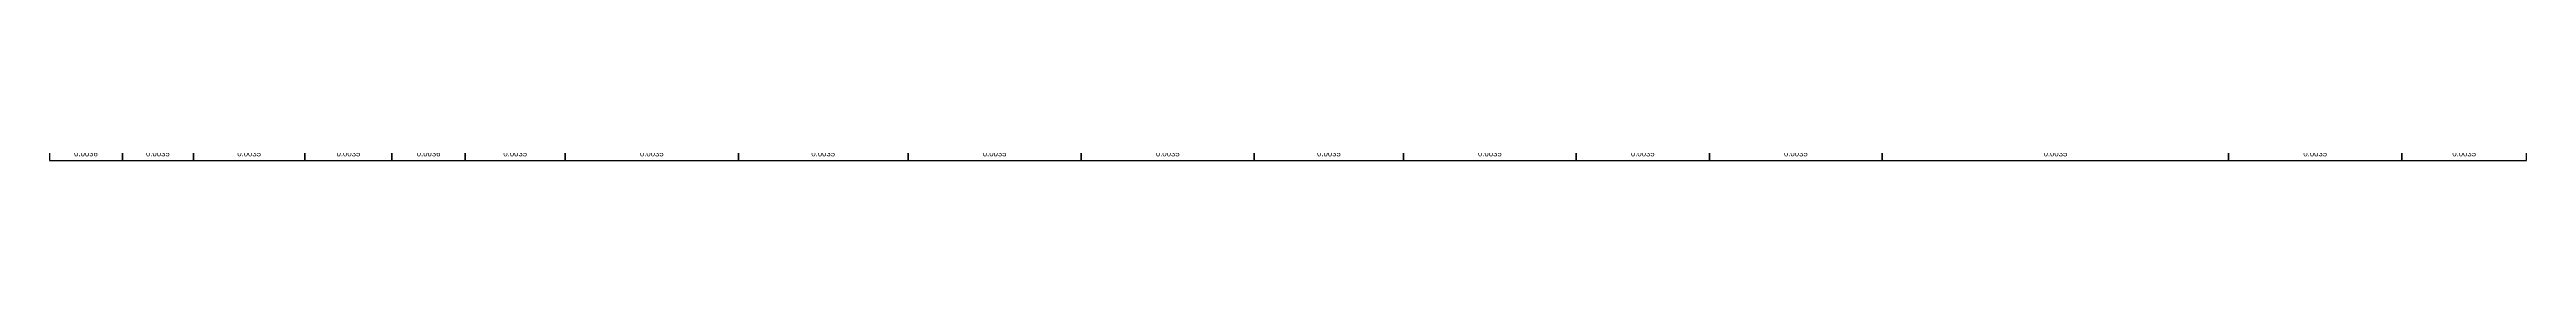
# Model space of a CAD drawing. Extents: x -160 to 364724, y -100 to 7353297.
# Drawn here: x 360206 to 360921, y 7351309 to 7351309 of the extents above; entities that cross this region are included whole.
import ezdxf
from ezdxf.enums import TextEntityAlignment as Align

# ---------------------------------------------------------------- set-up
doc = ezdxf.new("R2010")
doc.units = 0
doc.header["$LTSCALE"] = 5
doc.layers.add('PS_PERFIL_COTA_LIN', color=7, linetype='Continuous')
doc.layers.add('PS_PERFIL_COTA_TXT', color=5, linetype='Continuous')
doc.styles.get("Standard").update_dxf_attribs({"font": 'arial.ttf'})

msp = doc.modelspace()

# ---------------------------------------------------------------- linework, layer by layer
at = {"layer": 'PS_PERFIL_COTA_LIN', "linetype": 'Continuous'}
for points in [[(360205.815, 7351313.019), (360205.815, 7351309.019), (360226.845, 7351309.019), (360226.845, 7351313.019)], [(360226.845, 7351313.019), (360226.845, 7351309.019), (360247.324, 7351309.019), (360247.324, 7351313.019)], [(360247.324, 7351313.019), (360247.324, 7351309.019), (360279.528, 7351309.019), (360279.528, 7351313.019)], [(360279.528, 7351313.019), (360279.528, 7351309.019), (360304.657, 7351309.019), (360304.657, 7351313.019)], [(360304.657, 7351313.019), (360304.657, 7351309.019), (360325.814, 7351309.019), (360325.814, 7351313.019)], [(360325.814, 7351313.019), (360325.814, 7351309.019), (360354.659, 7351309.019), (360354.659, 7351313.019)], [(360354.659, 7351313.019), (360354.659, 7351309.019), (360404.659, 7351309.019), (360404.659, 7351313.019)], [(360404.659, 7351313.019), (360404.659, 7351309.019), (360453.634, 7351309.019), (360453.634, 7351313.019)], [(360453.634, 7351313.019), (360453.634, 7351309.019), (360503.634, 7351309.019), (360503.634, 7351313.019)], [(360503.634, 7351313.019), (360503.634, 7351309.019), (360553.58, 7351309.019), (360553.58, 7351313.019)], [(360553.58, 7351313.019), (360553.58, 7351309.019), (360596.687, 7351309.019), (360596.687, 7351313.019)], [(360596.687, 7351313.019), (360596.687, 7351309.019), (360646.499, 7351309.019), (360646.499, 7351313.019)], [(360646.499, 7351313.019), (360646.499, 7351309.019), (360684.947, 7351309.019), (360684.947, 7351313.019)], [(360684.947, 7351313.019), (360684.947, 7351309.019), (360734.879, 7351309.019), (360734.879, 7351313.019)], [(360734.879, 7351313.019), (360734.879, 7351309.019), (360834.843, 7351309.019), (360834.843, 7351313.019)], [(360834.843, 7351313.019), (360834.843, 7351309.019), (360884.841, 7351309.019), (360884.841, 7351313.019)], [(360884.841, 7351313.019), (360884.841, 7351309.019), (360920.823, 7351309.019), (360920.823, 7351313.019)]]:
    msp.add_lwpolyline(points, close=True, dxfattribs=at)
for points in [[(360205.815, 7351309.019), (360225.815, 7351309.019)], [(360225.815, 7351309.019), (360226.845, 7351309.019)], [(360245.815, 7351309.019), (360247.324, 7351309.019)], [(360265.815, 7351309.019), (360279.528, 7351309.019)], [(360285.815, 7351309.019), (360304.657, 7351309.019)], [(360325.815, 7351309.019), (360345.815, 7351309.019)], [(360345.815, 7351309.019), (360354.659, 7351309.019)], [(360365.815, 7351309.019), (360385.815, 7351309.019)], [(360385.815, 7351309.019), (360404.659, 7351309.019)], [(360405.815, 7351309.019), (360425.815, 7351309.019)], [(360425.815, 7351309.019), (360445.815, 7351309.019)], [(360445.815, 7351309.019), (360453.634, 7351309.019)], [(360465.815, 7351309.019), (360485.815, 7351309.019)], [(360485.815, 7351309.019), (360503.634, 7351309.019)], [(360505.815, 7351309.019), (360525.815, 7351309.019)], [(360525.815, 7351309.019), (360545.815, 7351309.019)], [(360545.815, 7351309.019), (360553.58, 7351309.019)], [(360565.815, 7351309.019), (360585.815, 7351309.019)], [(360585.815, 7351309.019), (360596.687, 7351309.019)], [(360605.815, 7351309.019), (360625.815, 7351309.019)], [(360625.815, 7351309.019), (360645.815, 7351309.019)], [(360645.815, 7351309.019), (360646.499, 7351309.019)], [(360665.815, 7351309.019), (360684.947, 7351309.019)], [(360685.815, 7351309.019), (360705.815, 7351309.019)], [(360705.815, 7351309.019), (360725.815, 7351309.019)], [(360725.815, 7351309.019), (360734.879, 7351309.019)], [(360745.815, 7351309.019), (360765.815, 7351309.019)], [(360765.815, 7351309.019), (360785.815, 7351309.019)], [(360785.815, 7351309.019), (360805.815, 7351309.019)], [(360805.815, 7351309.019), (360825.815, 7351309.019)], [(360825.815, 7351309.019), (360834.843, 7351309.019)], [(360845.815, 7351309.019), (360865.815, 7351309.019)], [(360865.815, 7351309.019), (360884.841, 7351309.019)], [(360885.815, 7351309.019), (360905.815, 7351309.019)], [(360905.815, 7351309.019), (360920.823, 7351309.019)]]:
    msp.add_lwpolyline(points, dxfattribs=at)

# ---------------------------------------------------------------- texts
at = {"layer": 'PS_PERFIL_COTA_TXT'}
for s, p in [('0.0036', (360216.33, 7351311.019)), ('0.0035', (360237.085, 7351311.019)), ('0.0035', (360263.426, 7351311.019)), ('0.0035', (360292.093, 7351311.019)), ('0.0036', (360315.236, 7351311.019)), ('0.0035', (360340.237, 7351311.019)), ('0.0035', (360379.659, 7351311.019)), ('0.0035', (360429.147, 7351311.019)), ('0.0035', (360478.634, 7351311.019)), ('0.0035', (360528.607, 7351311.019)), ('0.0035', (360575.133, 7351311.019)), ('0.0035', (360621.593, 7351311.019)), ('0.0035', (360665.723, 7351311.019)), ('0.0035', (360709.913, 7351311.019)), ('0.0035', (360784.861, 7351311.019)), ('0.0035', (360859.842, 7351311.019)), ('0.0035', (360902.832, 7351311.019))]:
    msp.add_text(s, height=1.6, dxfattribs=at).set_placement(p, align=Align.MIDDLE_CENTER)

doc.saveas('drawing.dxf')
